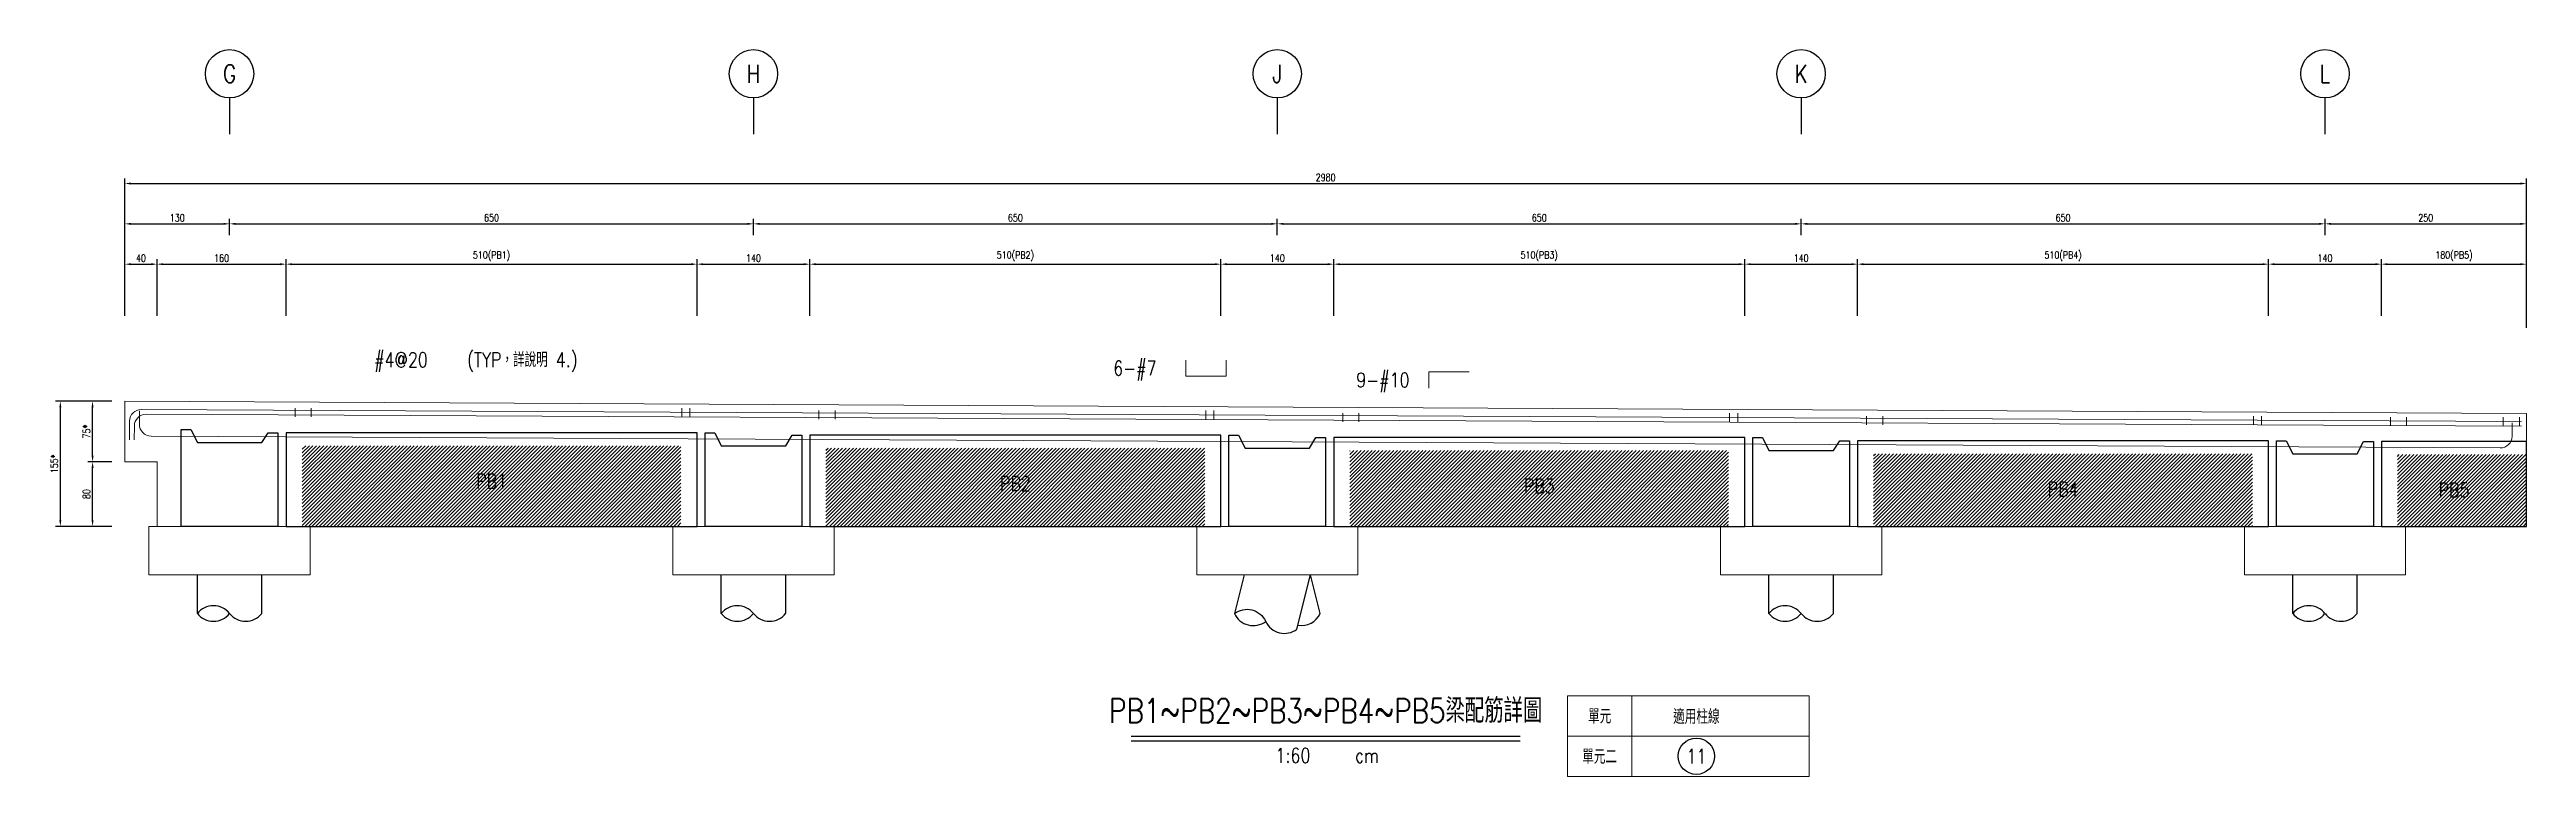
# Model space of a CAD drawing. Extents: x -4754 to 4976, y -23710 to 3942.
# Drawn here: x -359 to 2715, y -23710 to -22809 of the extents above; entities that cross this region are included whole.
import ezdxf
from ezdxf.enums import TextEntityAlignment as Align

# ---------------------------------------------------------------- set-up
doc = ezdxf.new("R2010")
doc.units = 0
doc.header["$LTSCALE"] = 3
doc.layers.get('0').update_dxf_attribs({"linetype": 'CONTINUOUS'})
doc.layers.add('HB_0', color=7, linetype='CONTINUOUS', transparency=0.5)
for name, color, linetype in [('HB_DIM', 1, 'CONTINUOUS'), ('HB_SYMBOLS', 7, 'CONTINUOUS'), ('HB_TXT_CTEXT', 2, 'CONTINUOUS'), ('鋼筋', 3, 'CONTINUOUS')]:
    doc.layers.add(name, color=color, linetype=linetype)
doc.styles.get("Standard").update_dxf_attribs({"font": 'ROMANS.shx', "width": 0.8, "bigfont": 'chineset.shx'})
doc.dimstyles.new('30', dxfattribs={"dimscale": 3, "dimtxt": 3, "dimasz": 2.5, "dimexe": 2, "dimexo": 2, "dimgap": 1, "dimtad": 1, "dimdsep": 46, "dimtxsty": 'Standard', "dimcen": 0, "dimclrd": 256, "dimclre": 256, "dimclrt": 2, "dimadec": 0, "dimazin": 0, "dimtfac": 1, "dimtix": 1, "dimtmove": 2, "dimatfit": 3, "dimfxl": 1, "dimtolj": 1, "dimtzin": 0, "dimarcsym": 0})

msp = doc.modelspace()

# ---------------------------------------------------------------- texts
at = {"layer": 'HB_TXT_CTEXT', "linetype": 'Continuous', "width": 0.8}
for s, p in [('#4@20    (TYP，詳說明 4.)', (43.843, -23193.337, -36.57)), (' 6-#7', (951.112, -23203.834, -37.62)), (' 9-#10', (1252.738, -23218.353, -37.12))]:
    msp.add_text(s, height=18, dxfattribs=at).set_placement(p, align=Align.MIDDLE_LEFT)
for s, p in [('PB1', (189.573, -23343.802)), ('PB2', (839.573, -23346.802)), ('PB3', (1489.573, -23349.802)), ('PB4', (2139.573, -23353.802)), ('PB5', (2624.573, -23354.802)), ('單元', (1564.573, -23634.802)), ('適用柱線', (1684.573, -23634.802)), ('單元二', (1564.573, -23684.802))]:
    msp.add_text(s, height=18, dxfattribs=at).set_placement(p, align=Align.MIDDLE)

# ---------------------------------------------------------------- blocks, each defined once
blk = doc.blocks.new('pile_vertical_with_pilecap')
at = {"linetype": 'Continuous'}
for p, q in [((-40, -48.1), (-40, 0)), ((-40, -48.1), (-40, 0)), ((40, -48.1), (40, 0)), ((40, -48.1), (40, 0))]:
    blk.add_line(p, q, dxfattribs=at)
for centre, start, end in [((-20, -64.1), 38.718, 141.282), ((-20, -64.1), 38.718, 141.282), ((-20, -32), 218.718, 321.282), ((-20, -32), 218.718, 321.282), ((20, -32), 218.718, 321.282), ((20, -32), 218.718, 321.282)]:
    blk.add_arc(centre, 25.6, start, end, dxfattribs=at)
blk = doc.blocks.new('racked_with_pilecap_Transverse')
at = {"linetype": 'Continuous'}
for points in [[(-41.2, 0), (-53.2, -48.1)], [(24.4, -67.5), (41.2, 0)]]:
    blk.add_lwpolyline(points, dxfattribs=at)
blk.add_lwpolyline([(53.2, -48.1), (41.2, 0)])
for points in [[(-53.2, -48.1, -0.48), (-14.4, -57.8, 0.48), (24.4, -67.5, 0.48)], [(-53.2, -48.1, 0.48), (-14.4, -57.8, 0.48)], [(25.6, -62.6, 0.340232), (53.2, -48.1)]]:
    blk.add_lwpolyline(points, format="xyb", dxfattribs=at)
blk = doc.blocks.new('line_guide')
at = {"color": 4, "linetype": 'Continuous'}
blk.add_line((0, 0), (0, -45), dxfattribs=at)
blk.add_circle((0, 30), 30, dxfattribs=at)
at = {"color": 4, "linetype": 'Continuous', "width": 0.8}
blk.add_attdef('A', text='', height=22.5, dxfattribs=at).set_placement((0, 30), align=Align.MIDDLE)
blk = doc.blocks.new('title_beam')
at = {"color": 3, "linetype": 'Continuous'}
blk.add_line((-241.2, 0), (241.2, 0), dxfattribs=at)
at = {"color": 1, "linetype": 'Continuous'}
blk.add_line((-241.2, -6), (241.2, -6), dxfattribs=at)
at = {"color": 3, "linetype": 'Continuous', "width": 0.8}
blk.add_attdef('TITLE', text='', height=30, dxfattribs=at).set_placement((0, 33), align=Align.MIDDLE)
at = {"linetype": 'Continuous', "width": 0.8}
blk.add_attdef('SCALE', text='', height=18, dxfattribs=at).set_placement((-40.6, -24), align=Align.MIDDLE)
blk.add_attdef('CM', (36.5, -33), '', height=18, dxfattribs=at)
blk = doc.blocks.new('line_tag')
at = {"layer": 'HB_SYMBOLS', "color": 4, "linetype": 'Continuous'}
blk.add_circle((0, 0), 22.5, dxfattribs=at)
at = {"color": 4, "linetype": 'Continuous', "width": 0.8}
blk.add_attdef('A', text='', height=18, dxfattribs=at).set_placement((0, 0), align=Align.MIDDLE)
blk = doc.blocks.new('*D1313')
at = {"layer": 'HB_DIM', "linetype": 'Continuous', "lineweight": -2}
for p, q in [((-265.4, -23138.8), (-265.4, -23068.8)), ((-257.9, -23074.8), (-232.9, -23074.8)), ((-225.4, -23138.8), (-225.4, -23068.8))]:
    blk.add_line(p, q, dxfattribs=at)
at = {"layer": 'HB_DIM'}
for points in [[(-257.9, -23073.6), (-257.9, -23076.1), (-265.4, -23074.8)], [(-232.9, -23076.1), (-232.9, -23073.6), (-225.4, -23074.8)]]:
    blk.add_solid(points, dxfattribs=at)
at = {"layer": 'HB_DIM', "color": 2, "linetype": 'Continuous', "insert": (-245.4, -23067.3), "char_height": 9, "attachment_point": 5, "rotation": 0}
blk.add_mtext('\\A1;40', dxfattribs=at)
blk = doc.blocks.new('*D1314')
at = {"layer": 'HB_DIM', "linetype": 'Continuous', "lineweight": -2}
for p, q in [((-225.4, -23138.8), (-225.4, -23068.8)), ((-217.9, -23074.8), (-72.9, -23074.8)), ((-65.4, -23138.8), (-65.4, -23068.8))]:
    blk.add_line(p, q, dxfattribs=at)
at = {"layer": 'HB_DIM'}
for points in [[(-217.9, -23073.6), (-217.9, -23076.1), (-225.4, -23074.8)], [(-72.9, -23076.1), (-72.9, -23073.6), (-65.4, -23074.8)]]:
    blk.add_solid(points, dxfattribs=at)
at = {"layer": 'HB_DIM', "color": 2, "linetype": 'Continuous', "insert": (-145.4, -23067.3), "char_height": 9, "attachment_point": 5, "rotation": 0}
blk.add_mtext('\\A1;160', dxfattribs=at)
blk = doc.blocks.new('*D1315')
at = {"layer": 'HB_DIM', "linetype": 'Continuous', "lineweight": -2}
for p, q in [((-65.4, -23138.8), (-65.4, -23068.8)), ((-57.9, -23074.8), (437.1, -23074.8)), ((444.6, -23138.8), (444.6, -23068.8))]:
    blk.add_line(p, q, dxfattribs=at)
at = {"layer": 'HB_DIM'}
for points in [[(-57.9, -23073.6), (-57.9, -23076.1), (-65.4, -23074.8)], [(437.1, -23076.1), (437.1, -23073.6), (444.6, -23074.8)]]:
    blk.add_solid(points, dxfattribs=at)
at = {"layer": 'HB_DIM', "color": 2, "linetype": 'Continuous', "insert": (189.6, -23064.9), "char_height": 9, "attachment_point": 5, "rotation": 0}
blk.add_mtext('\\A1;510(PB1)', dxfattribs=at)
blk = doc.blocks.new('*D1316')
at = {"layer": 'HB_DIM', "linetype": 'Continuous', "lineweight": -2}
for p, q in [((444.6, -23138.8), (444.6, -23068.8)), ((452.1, -23074.8), (577.1, -23074.8)), ((584.6, -23138.8), (584.6, -23068.8))]:
    blk.add_line(p, q, dxfattribs=at)
at = {"layer": 'HB_DIM'}
for points in [[(452.1, -23073.6), (452.1, -23076.1), (444.6, -23074.8)], [(577.1, -23076.1), (577.1, -23073.6), (584.6, -23074.8)]]:
    blk.add_solid(points, dxfattribs=at)
at = {"layer": 'HB_DIM', "color": 2, "linetype": 'Continuous', "insert": (514.6, -23067.3), "char_height": 9, "attachment_point": 5, "rotation": 0}
blk.add_mtext('\\A1;140', dxfattribs=at)
blk = doc.blocks.new('*D1317')
at = {"layer": 'HB_DIM', "linetype": 'Continuous', "lineweight": -2}
for p, q in [((584.6, -23138.8), (584.6, -23068.8)), ((592.1, -23074.8), (1087.1, -23074.8)), ((1094.6, -23138.8), (1094.6, -23068.8))]:
    blk.add_line(p, q, dxfattribs=at)
at = {"layer": 'HB_DIM'}
for points in [[(592.1, -23073.6), (592.1, -23076.1), (584.6, -23074.8)], [(1087.1, -23076.1), (1087.1, -23073.6), (1094.6, -23074.8)]]:
    blk.add_solid(points, dxfattribs=at)
at = {"layer": 'HB_DIM', "color": 2, "linetype": 'Continuous', "insert": (839.6, -23064.9), "char_height": 9, "attachment_point": 5, "rotation": 0}
blk.add_mtext('\\A1;510(PB2)', dxfattribs=at)
blk = doc.blocks.new('*D1318')
at = {"layer": 'HB_DIM', "linetype": 'Continuous', "lineweight": -2}
for p, q in [((1094.6, -23138.8), (1094.6, -23068.8)), ((1102.1, -23074.8), (1227.1, -23074.8)), ((1234.6, -23138.8), (1234.6, -23068.8))]:
    blk.add_line(p, q, dxfattribs=at)
at = {"layer": 'HB_DIM'}
for points in [[(1102.1, -23073.6), (1102.1, -23076.1), (1094.6, -23074.8)], [(1227.1, -23076.1), (1227.1, -23073.6), (1234.6, -23074.8)]]:
    blk.add_solid(points, dxfattribs=at)
at = {"layer": 'HB_DIM', "color": 2, "linetype": 'Continuous', "insert": (1164.6, -23067.3), "char_height": 9, "attachment_point": 5, "rotation": 0}
blk.add_mtext('\\A1;140', dxfattribs=at)
blk = doc.blocks.new('*D1319')
at = {"layer": 'HB_DIM', "linetype": 'Continuous', "lineweight": -2}
for p, q in [((1234.6, -23138.8), (1234.6, -23068.8)), ((1242.1, -23074.8), (1737.1, -23074.8)), ((1744.6, -23138.8), (1744.6, -23068.8))]:
    blk.add_line(p, q, dxfattribs=at)
at = {"layer": 'HB_DIM'}
for points in [[(1242.1, -23073.6), (1242.1, -23076.1), (1234.6, -23074.8)], [(1737.1, -23076.1), (1737.1, -23073.6), (1744.6, -23074.8)]]:
    blk.add_solid(points, dxfattribs=at)
at = {"layer": 'HB_DIM', "color": 2, "linetype": 'Continuous', "insert": (1489.6, -23064.9), "char_height": 9, "attachment_point": 5, "rotation": 0}
blk.add_mtext('\\A1;510(PB3)', dxfattribs=at)
blk = doc.blocks.new('*D1320')
at = {"layer": 'HB_DIM', "linetype": 'Continuous', "lineweight": -2}
for p, q in [((1744.6, -23138.8), (1744.6, -23068.8)), ((1752.1, -23074.8), (1877.1, -23074.8)), ((1884.6, -23138.8), (1884.6, -23068.8))]:
    blk.add_line(p, q, dxfattribs=at)
at = {"layer": 'HB_DIM'}
for points in [[(1752.1, -23073.6), (1752.1, -23076.1), (1744.6, -23074.8)], [(1877.1, -23076.1), (1877.1, -23073.6), (1884.6, -23074.8)]]:
    blk.add_solid(points, dxfattribs=at)
at = {"layer": 'HB_DIM', "color": 2, "linetype": 'Continuous', "insert": (1814.6, -23067.3), "char_height": 9, "attachment_point": 5, "rotation": 0}
blk.add_mtext('\\A1;140', dxfattribs=at)
blk = doc.blocks.new('*D1321')
at = {"layer": 'HB_DIM', "linetype": 'Continuous', "lineweight": -2}
for p, q in [((1884.6, -23138.8), (1884.6, -23068.8)), ((1892.1, -23074.8), (2387.1, -23074.8)), ((2394.6, -23138.8), (2394.6, -23068.8))]:
    blk.add_line(p, q, dxfattribs=at)
at = {"layer": 'HB_DIM'}
for points in [[(1892.1, -23073.6), (1892.1, -23076.1), (1884.6, -23074.8)], [(2387.1, -23076.1), (2387.1, -23073.6), (2394.6, -23074.8)]]:
    blk.add_solid(points, dxfattribs=at)
at = {"layer": 'HB_DIM', "color": 2, "linetype": 'Continuous', "insert": (2139.6, -23064.9), "char_height": 9, "attachment_point": 5, "rotation": 0}
blk.add_mtext('\\A1;510(PB4)', dxfattribs=at)
blk = doc.blocks.new('*D1322')
at = {"layer": 'HB_DIM', "linetype": 'Continuous', "lineweight": -2}
for p, q in [((2394.6, -23138.8), (2394.6, -23068.8)), ((2402.1, -23074.8), (2527.1, -23074.8)), ((2534.6, -23138.8), (2534.6, -23068.8))]:
    blk.add_line(p, q, dxfattribs=at)
at = {"layer": 'HB_DIM'}
for points in [[(2402.1, -23073.6), (2402.1, -23076.1), (2394.6, -23074.8)], [(2527.1, -23076.1), (2527.1, -23073.6), (2534.6, -23074.8)]]:
    blk.add_solid(points, dxfattribs=at)
at = {"layer": 'HB_DIM', "color": 2, "linetype": 'Continuous', "insert": (2464.6, -23067.3), "char_height": 9, "attachment_point": 5, "rotation": 0}
blk.add_mtext('\\A1;140', dxfattribs=at)
blk = doc.blocks.new('*D1323')
at = {"layer": 'HB_DIM', "linetype": 'Continuous', "lineweight": -2}
for p, q in [((2534.6, -23138.8), (2534.6, -23068.8)), ((2542.1, -23074.8), (2707.1, -23074.8)), ((2714.6, -23138.8), (2714.6, -23068.8))]:
    blk.add_line(p, q, dxfattribs=at)
at = {"layer": 'HB_DIM'}
for points in [[(2542.1, -23073.6), (2542.1, -23076.1), (2534.6, -23074.8)], [(2707.1, -23076.1), (2707.1, -23073.6), (2714.6, -23074.8)]]:
    blk.add_solid(points, dxfattribs=at)
at = {"layer": 'HB_DIM', "color": 2, "linetype": 'Continuous', "insert": (2624.6, -23064.9), "char_height": 9, "attachment_point": 5, "rotation": 0}
blk.add_mtext('\\A1;180(PB5)', dxfattribs=at)
blk = doc.blocks.new('*D1324')
at = {"layer": 'HB_DIM', "linetype": 'Continuous', "lineweight": -2}
for p, q in [((-281.4, -23319.8), (-311.4, -23319.8)), ((-305.4, -23392.3), (-305.4, -23327.3)), ((-281.4, -23399.8), (-311.4, -23399.8))]:
    blk.add_line(p, q, dxfattribs=at)
at = {"layer": 'HB_DIM'}
for points in [[(-304.2, -23327.3), (-306.7, -23327.3), (-305.4, -23319.8)], [(-306.7, -23392.3), (-304.2, -23392.3), (-305.4, -23399.8)]]:
    blk.add_solid(points, dxfattribs=at)
at = {"layer": 'HB_DIM', "color": 2, "linetype": 'Continuous', "insert": (-312.9, -23359.8), "char_height": 9, "attachment_point": 5, "rotation": 90}
blk.add_mtext('\\A1;80', dxfattribs=at)
blk = doc.blocks.new('*D1325')
at = {"layer": 'HB_DIM', "linetype": 'Continuous', "lineweight": -2}
for p, q in [((-281.4, -23244.8), (-311.4, -23244.8)), ((-305.4, -23312.3), (-305.4, -23252.3)), ((-281.4, -23319.8), (-311.4, -23319.8))]:
    blk.add_line(p, q, dxfattribs=at)
at = {"layer": 'HB_DIM'}
for points in [[(-304.2, -23252.3), (-306.7, -23252.3), (-305.4, -23244.8)], [(-306.7, -23312.3), (-304.2, -23312.3), (-305.4, -23319.8)]]:
    blk.add_solid(points, dxfattribs=at)
at = {"layer": 'HB_DIM', "color": 2, "linetype": 'Continuous', "insert": (-312.9, -23282.3), "char_height": 9, "attachment_point": 5, "rotation": 90}
blk.add_mtext('\\A1;75*', dxfattribs=at)
blk = doc.blocks.new('*D1326')
at = {"layer": 'HB_DIM', "linetype": 'Continuous', "lineweight": -2}
for p, q in [((-265.4, -23138.8), (-265.4, -22968.8)), ((-257.9, -22974.8), (2707.1, -22974.8)), ((2714.6, -23153.8), (2714.6, -22968.8))]:
    blk.add_line(p, q, dxfattribs=at)
at = {"layer": 'HB_DIM'}
for points in [[(-257.9, -22973.6), (-257.9, -22976.1), (-265.4, -22974.8)], [(2707.1, -22976.1), (2707.1, -22973.6), (2714.6, -22974.8)]]:
    blk.add_solid(points, dxfattribs=at)
at = {"layer": 'HB_DIM', "color": 2, "linetype": 'Continuous', "insert": (1224.6, -22967.3), "char_height": 9, "attachment_point": 5, "rotation": 0}
blk.add_mtext('\\A1;2980', dxfattribs=at)
blk = doc.blocks.new('*D1327')
at = {"layer": 'HB_DIM', "linetype": 'Continuous', "lineweight": -2}
for p, q in [((-265.4, -23138.8), (-265.4, -23018.8)), ((-135.4, -23038.8), (-135.4, -23018.8)), ((-257.9, -23024.8), (-142.9, -23024.8))]:
    blk.add_line(p, q, dxfattribs=at)
at = {"layer": 'HB_DIM'}
for points in [[(-257.9, -23023.6), (-257.9, -23026.1), (-265.4, -23024.8)], [(-142.9, -23026.1), (-142.9, -23023.6), (-135.4, -23024.8)]]:
    blk.add_solid(points, dxfattribs=at)
at = {"layer": 'HB_DIM', "color": 2, "linetype": 'Continuous', "insert": (-200.4, -23017.3), "char_height": 9, "attachment_point": 5, "rotation": 0}
blk.add_mtext('\\A1;130', dxfattribs=at)
blk = doc.blocks.new('*D1328')
at = {"layer": 'HB_DIM', "linetype": 'Continuous', "lineweight": -2}
for p, q in [((-135.4, -23038.8), (-135.4, -23018.8)), ((514.6, -23038.8), (514.6, -23018.8)), ((-127.9, -23024.8), (507.1, -23024.8))]:
    blk.add_line(p, q, dxfattribs=at)
at = {"layer": 'HB_DIM'}
for points in [[(-127.9, -23023.6), (-127.9, -23026.1), (-135.4, -23024.8)], [(507.1, -23026.1), (507.1, -23023.6), (514.6, -23024.8)]]:
    blk.add_solid(points, dxfattribs=at)
at = {"layer": 'HB_DIM', "color": 2, "linetype": 'Continuous', "insert": (189.6, -23017.3), "char_height": 9, "attachment_point": 5, "rotation": 0}
blk.add_mtext('\\A1;650', dxfattribs=at)
blk = doc.blocks.new('*D1329')
at = {"layer": 'HB_DIM', "linetype": 'Continuous', "lineweight": -2}
for p, q in [((514.6, -23038.8), (514.6, -23018.8)), ((1164.6, -23038.8), (1164.6, -23018.8)), ((522.1, -23024.8), (1157.1, -23024.8))]:
    blk.add_line(p, q, dxfattribs=at)
at = {"layer": 'HB_DIM'}
for points in [[(522.1, -23023.6), (522.1, -23026.1), (514.6, -23024.8)], [(1157.1, -23026.1), (1157.1, -23023.6), (1164.6, -23024.8)]]:
    blk.add_solid(points, dxfattribs=at)
at = {"layer": 'HB_DIM', "color": 2, "linetype": 'Continuous', "insert": (839.6, -23017.3), "char_height": 9, "attachment_point": 5, "rotation": 0}
blk.add_mtext('\\A1;650', dxfattribs=at)
blk = doc.blocks.new('*D1330')
at = {"layer": 'HB_DIM', "linetype": 'Continuous', "lineweight": -2}
for p, q in [((1164.6, -23038.8), (1164.6, -23018.8)), ((1814.6, -23038.8), (1814.6, -23018.8)), ((1172.1, -23024.8), (1807.1, -23024.8))]:
    blk.add_line(p, q, dxfattribs=at)
at = {"layer": 'HB_DIM'}
for points in [[(1172.1, -23023.6), (1172.1, -23026.1), (1164.6, -23024.8)], [(1807.1, -23026.1), (1807.1, -23023.6), (1814.6, -23024.8)]]:
    blk.add_solid(points, dxfattribs=at)
at = {"layer": 'HB_DIM', "color": 2, "linetype": 'Continuous', "insert": (1489.6, -23017.3), "char_height": 9, "attachment_point": 5, "rotation": 0}
blk.add_mtext('\\A1;650', dxfattribs=at)
blk = doc.blocks.new('*D1331')
at = {"layer": 'HB_DIM', "linetype": 'Continuous', "lineweight": -2}
for p, q in [((1814.6, -23038.8), (1814.6, -23018.8)), ((2464.6, -23038.8), (2464.6, -23018.8)), ((1822.1, -23024.8), (2457.1, -23024.8))]:
    blk.add_line(p, q, dxfattribs=at)
at = {"layer": 'HB_DIM'}
for points in [[(1822.1, -23023.6), (1822.1, -23026.1), (1814.6, -23024.8)], [(2457.1, -23026.1), (2457.1, -23023.6), (2464.6, -23024.8)]]:
    blk.add_solid(points, dxfattribs=at)
at = {"layer": 'HB_DIM', "color": 2, "linetype": 'Continuous', "insert": (2139.6, -23017.3), "char_height": 9, "attachment_point": 5, "rotation": 0}
blk.add_mtext('\\A1;650', dxfattribs=at)
blk = doc.blocks.new('*D1332')
at = {"layer": 'HB_DIM', "linetype": 'Continuous', "lineweight": -2}
for p, q in [((2464.6, -23038.8), (2464.6, -23018.8)), ((2714.6, -23138.8), (2714.6, -23018.8)), ((2472.1, -23024.8), (2707.1, -23024.8))]:
    blk.add_line(p, q, dxfattribs=at)
at = {"layer": 'HB_DIM'}
for points in [[(2472.1, -23023.6), (2472.1, -23026.1), (2464.6, -23024.8)], [(2707.1, -23026.1), (2707.1, -23023.6), (2714.6, -23024.8)]]:
    blk.add_solid(points, dxfattribs=at)
at = {"layer": 'HB_DIM', "color": 2, "linetype": 'Continuous', "insert": (2589.6, -23017.3), "char_height": 9, "attachment_point": 5, "rotation": 0}
blk.add_mtext('\\A1;250', dxfattribs=at)
blk = doc.blocks.new('*D1333')
at = {"layer": 'HB_DIM', "linetype": 'Continuous', "lineweight": -2}
for p, q in [((-281.4, -23244.8), (-351.4, -23244.8)), ((-345.4, -23392.3), (-345.4, -23252.3)), ((-281.4, -23399.8), (-351.4, -23399.8))]:
    blk.add_line(p, q, dxfattribs=at)
at = {"layer": 'HB_DIM'}
for points in [[(-344.2, -23252.3), (-346.7, -23252.3), (-345.4, -23244.8)], [(-346.7, -23392.3), (-344.2, -23392.3), (-345.4, -23399.8)]]:
    blk.add_solid(points, dxfattribs=at)
at = {"layer": 'HB_DIM', "color": 2, "linetype": 'Continuous', "insert": (-352.9, -23322.3), "char_height": 9, "attachment_point": 5, "rotation": 90}
blk.add_mtext('\\A1;155*', dxfattribs=at)

# ---------------------------------------------------------------- dimensions: what is measured, and where the dimension line sits
at = {"layer": 'HB_DIM', "linetype": 'Continuous'}
for base, p1, p2, angle, override, picture, middle in [((2714.573, -22974.802), (-265.427, -23144.802), (2714.573, -23159.802), 0, {"dimdec": 0, "dimpost": '<>'}, '*D1326', (1224.573, -22967.302)), ((-135.427, -23024.802), (-265.427, -23144.802), (-135.427, -23044.802, -4119), 0, {"dimdec": 0, "dimpost": '<>'}, '*D1327', (-200.427, -23017.302)), ((514.573, -23024.802), (-135.427, -23044.802, -4119), (514.573, -23044.802, -3469), 0, {"dimdec": 0, "dimpost": '<>'}, '*D1328', (189.573, -23017.302)), ((1164.573, -23024.802), (514.573, -23044.802, -3469), (1164.573, -23044.802, -2819), 0, {"dimdec": 0, "dimpost": '<>'}, '*D1329', (839.573, -23017.302)), ((1814.573, -23024.802), (1164.573, -23044.802, -2819), (1814.573, -23044.802, -2169), 0, {"dimdec": 0, "dimpost": '<>'}, '*D1330', (1489.573, -23017.302)), ((2464.573, -23024.802), (1814.573, -23044.802, -2169), (2464.573, -23044.802, -1519), 0, {"dimdec": 0, "dimpost": '<>'}, '*D1331', (2139.573, -23017.302)), ((2714.573, -23024.802), (2464.573, -23044.802, -1519), (2714.573, -23144.802), 0, {"dimdec": 0, "dimpost": '<>'}, '*D1332', (2589.573, -23017.302)), ((-225.427, -23074.802), (-265.427, -23144.802), (-225.427, -23144.802, 40), 0, {"dimdec": 0, "dimpost": '<>'}, '*D1313', (-245.427, -23067.302)), ((-65.427, -23074.802), (-225.427, -23144.802, 40), (-65.427, -23144.802), 0, {"dimdec": 0, "dimpost": '<>'}, '*D1314', (-145.427, -23067.302)), ((584.573, -23074.802), (444.573, -23144.802), (584.573, -23144.802), 0, {"dimdec": 0, "dimpost": '<>'}, '*D1316', (514.573, -23067.302)), ((1234.573, -23074.802), (1094.573, -23144.802), (1234.573, -23144.802), 0, {"dimdec": 0, "dimpost": '<>'}, '*D1318', (1164.573, -23067.302)), ((1884.573, -23074.802), (1744.573, -23144.802), (1884.573, -23144.802), 0, {"dimdec": 0, "dimpost": '<>'}, '*D1320', (1814.573, -23067.302)), ((2534.573, -23074.802), (2394.573, -23144.802), (2534.573, -23144.802), 0, {"dimdec": 0, "dimpost": '<>'}, '*D1322', (2464.573, -23067.302)), ((-305.427, -23319.802), (-275.427, -23399.802), (-275.427, -23319.802), 90, {"dimtad": 4, "dimdec": 0, "dimpost": '<>'}, '*D1324', (-312.927, -23359.802))]:
    dim = msp.add_linear_dim(base=base, p1=p1, p2=p2, angle=angle, dimstyle='30', override=override, dxfattribs=at)
    dim.commit()
    dim.dimension.update_dxf_attribs({"geometry": picture, "text_midpoint": middle})
for base, p1, p2, angle, text, override, picture, middle in [((444.573, -23074.802), (-65.427, -23144.802), (444.573, -23144.802), 0, '<>(PB1)', {"dimdec": 0, "dimpost": '<>'}, '*D1315', (189.573, -23064.944)), ((1094.573, -23074.802), (584.573, -23144.802), (1094.573, -23144.802), 0, '<>(PB2)', {"dimdec": 0, "dimpost": '<>'}, '*D1317', (839.573, -23064.944)), ((1744.573, -23074.802), (1234.573, -23144.802), (1744.573, -23144.802), 0, '<>(PB3)', {"dimdec": 0, "dimpost": '<>'}, '*D1319', (1489.573, -23064.944)), ((2394.573, -23074.802), (1884.573, -23144.802), (2394.573, -23144.802), 0, '<>(PB4)', {"dimdec": 0, "dimpost": '<>'}, '*D1321', (2139.573, -23064.944)), ((2714.573, -23074.802), (2534.573, -23144.802), (2714.573, -23144.802), 0, '<>(PB5)', {"dimdec": 0, "dimpost": '<>'}, '*D1323', (2624.573, -23064.944)), ((-345.427, -23244.802), (-275.427, -23399.802), (-275.427, -23244.802), 90, '<>*', {"dimtad": 4, "dimdec": 0, "dimpost": '<>'}, '*D1333', (-352.927, -23322.302)), ((-305.427, -23244.802), (-275.427, -23319.802), (-275.427, -23244.802), 90, '<>*', {"dimtad": 4, "dimdec": 0, "dimpost": '<>'}, '*D1325', (-312.927, -23282.302))]:
    dim = msp.add_linear_dim(base=base, p1=p1, p2=p2, angle=angle, text=text, dimstyle='30', override=override, dxfattribs=at)
    dim.commit()
    dim.dimension.update_dxf_attribs({"geometry": picture, "text_midpoint": middle})

# ---------------------------------------------------------------- hatches: boundary and pattern name
at = {"layer": 'HB_0', "linetype": 'Continuous'}
h = msp.add_hatch(dxfattribs=at)
h.set_pattern_fill('ANSI31', color=256, style=0)
h.paths.add_polyline_path([(-45.427, -23299.802), (424.573, -23299.802), (424.573, -23399.802), (-45.427, -23399.802)], flags=17)
h = msp.add_hatch(dxfattribs=at)
h.set_pattern_fill('ANSI31', color=256, style=0)
h.paths.add_polyline_path([(604.573, -23302.802), (1074.573, -23302.802), (1074.573, -23399.802), (604.573, -23399.802)], flags=17)
h = msp.add_hatch(dxfattribs=at)
h.set_pattern_fill('ANSI31', color=256, style=0)
h.paths.add_polyline_path([(1254.573, -23305.802), (1724.573, -23305.802), (1724.573, -23399.802), (1254.573, -23399.802)], flags=17)
h = msp.add_hatch(dxfattribs=at)
h.set_pattern_fill('ANSI31', color=256, style=0)
h.paths.add_polyline_path([(1904.573, -23309.802), (2374.573, -23309.802), (2374.573, -23399.802), (1904.573, -23399.802)], flags=17)
h = msp.add_hatch(dxfattribs=at)
h.set_pattern_fill('ANSI31', color=256, style=0)
h.paths.add_polyline_path([(2554.573, -23310.802), (2714.573, -23310.802), (2714.573, -23399.802), (2554.573, -23399.802)], flags=17)

# ---------------------------------------------------------------- linework, layer by layer
at = {"layer": 'HB_0', "lineweight": 5}
msp.add_lwpolyline([(-225.427, -23399.802), (-225.427, -23319.802), (-265.427, -23319.802), (-265.427, -23244.802), (2714.573, -23259.802), (2714.573, -23399.802), (-225.427, -23399.802)], dxfattribs=at)
at = {"layer": 'HB_0', "color": 1, "linetype": 'Continuous'}
for points in [[(-195.427, -23399.802), (-195.427, -23279.802), (-183.427, -23279.802), (-175.427, -23295.802), (-95.427, -23295.802), (-87.427, -23283.802), (-75.427, -23283.802), (-75.427, -23399.802), (-195.427, -23399.802)], [(-65.427, -23399.802), (-45.427, -23399.802), (424.573, -23399.802), (444.573, -23399.802), (444.573, -23283.802), (424.573, -23283.802), (-45.427, -23283.802), (-65.427, -23283.802), (-65.427, -23399.802)], [(454.573, -23399.802), (454.573, -23283.802), (466.573, -23283.802), (474.573, -23299.802), (554.573, -23299.802), (562.573, -23286.802), (574.573, -23286.802), (574.573, -23399.802), (454.573, -23399.802)], [(584.573, -23399.802), (604.573, -23399.802), (1074.573, -23399.802), (1094.573, -23399.802), (1094.573, -23286.802), (1074.573, -23286.802), (604.573, -23286.802), (584.573, -23286.802), (584.573, -23399.802)], [(1104.573, -23399.802), (1104.573, -23286.802), (1116.573, -23286.802), (1124.573, -23302.802), (1204.573, -23302.802), (1212.573, -23289.802), (1224.573, -23289.802), (1224.573, -23399.802), (1104.573, -23399.802)], [(1234.573, -23399.802), (1254.573, -23399.802), (1724.573, -23399.802), (1744.573, -23399.802), (1744.573, -23289.802), (1724.573, -23289.802), (1254.573, -23289.802), (1234.573, -23289.802), (1234.573, -23399.802)], [(1754.573, -23399.802), (1754.573, -23289.802), (1766.573, -23289.802), (1774.573, -23305.802), (1854.573, -23305.802), (1862.573, -23293.802), (1874.573, -23293.802), (1874.573, -23399.802), (1754.573, -23399.802)], [(1884.573, -23399.802), (1904.573, -23399.802), (2374.573, -23399.802), (2394.573, -23399.802), (2394.573, -23293.802), (2374.573, -23293.802), (1904.573, -23293.802), (1884.573, -23293.802), (1884.573, -23399.802)], [(2404.573, -23399.802), (2404.573, -23293.802), (2416.573, -23293.802), (2424.573, -23309.802), (2504.573, -23309.802), (2512.573, -23294.802), (2524.573, -23294.802), (2524.573, -23399.802), (2404.573, -23399.802)], [(2534.573, -23399.802), (2554.573, -23399.802), (2714.573, -23399.802), (2714.573, -23294.802), (2554.573, -23294.802), (2534.573, -23294.802), (2534.573, -23399.802)]]:
    msp.add_lwpolyline(points, dxfattribs=at)
at = {"layer": 'HB_0', "lineweight": 5}
for points in [[(-235.427, -23459.802, -222.5), (-35.427, -23459.802, -222.5), (-35.427, -23399.802, -222.5), (-235.427, -23399.802, -222.5), (-235.427, -23459.802, -222.5)], [(414.573, -23459.802, -250), (614.573, -23459.802, -250), (614.573, -23399.802, -250), (414.573, -23399.802, -250), (414.573, -23459.802, -250)], [(1064.573, -23459.802, -250), (1264.573, -23459.802, -250), (1264.573, -23399.802, -250), (1064.573, -23399.802, -250), (1064.573, -23459.802, -250)], [(1714.573, -23459.802, -250), (1914.573, -23459.802, -250), (1914.573, -23399.802, -250), (1714.573, -23399.802, -250), (1714.573, -23459.802, -250)], [(2364.573, -23459.802, -250), (2564.573, -23459.802, -250), (2564.573, -23399.802, -250), (2364.573, -23399.802, -250), (2364.573, -23459.802, -250)]]:
    msp.add_polyline3d(points, dxfattribs=at)
at = {"layer": 'HB_DIM', "color": 1, "linetype": 'Continuous'}
for points in [[(-34.157, -23253.337, 0, 5, 0), (-24.157, -23243.337, 0, 0, 0), (25.843, -23193.337, 0, 0, 0), (43.843, -23193.337, 0, 0, 0)], [(933.112, -23293.834, 0, 5, 0), (933.112, -23278.834, 0, 0, 0), (933.112, -23203.834, 0, 0, 0), (951.112, -23203.834, 0, 0, 0)], [(1219.738, -23268.353, 0, 5, 0), (1224.048, -23253.986, 0, 0, 0), (1234.738, -23218.353, 0, 0, 0), (1252.738, -23218.353, 0, 0, 0)], [(1219.738, -23262.338, 0, 5, 0), (1224.579, -23248.141, 0, 0, 0), (1234.738, -23218.353, 0, 0, 0), (1252.738, -23218.353, 0, 0, 0)]]:
    msp.add_lwpolyline(points, format="xyseb", dxfattribs=at)
at = {"layer": 'HB_TXT_CTEXT', "color": 4, "lineweight": 5, "true_color": 0x00ffff}
for p, q in [((1604.573, -23609.802), (1604.573, -23709.802)), ((1524.573, -23659.802), (1824.573, -23659.802))]:
    msp.add_line(p, q, dxfattribs=at)
msp.add_lwpolyline([(1524.573, -23609.802), (1524.573, -23709.802), (1824.573, -23709.802), (1824.573, -23609.802), (1524.573, -23609.802)], dxfattribs=at)
at = {"layer": 'HB_TXT_CTEXT', "lineweight": 5}
for points in [[(1051.112, -23193.834, -37.62), (1051.112, -23213.834, -37.62), (1101.112, -23213.834, -37.62), (1101.112, -23193.834, -37.62)], [(1352.738, -23228.353, -37.12), (1352.738, -23208.353, -37.12), (1402.738, -23208.353, -37.12)]]:
    msp.add_polyline3d(points, dxfattribs=at)
at = {"layer": '鋼筋', "lineweight": 5}
for p, q in [((-247.23, -23256.783, -37.62), (-247.314, -23273.402, -37.62)), ((-247.23, -23256.783, -22.572), (-247.314, -23273.402, -22.572)), ((-247.23, -23256.783, -7.524), (-247.314, -23273.402, -7.524)), ((-247.23, -23256.783, 7.524), (-247.314, -23273.402, 7.524)), ((-247.23, -23256.783, 22.572), (-247.314, -23273.402, 22.572)), ((-247.23, -23256.783, 37.62), (-247.314, -23273.402, 37.62)), ((-244.987, -23254.905, -37.12), (2708.523, -23269.771, -37.12)), ((-244.987, -23254.905, -24.747), (2708.523, -23269.771, -24.747)), ((-244.987, -23254.905, -12.373), (2708.523, -23269.771, -12.373)), ((-244.987, -23254.905), (2708.523, -23269.771)), ((-244.987, -23254.905, 12.373), (2708.523, -23269.771, 12.373)), ((-244.987, -23254.905, 24.747), (2708.523, -23269.771, 24.747)), ((-244.987, -23254.905, 37.12), (2708.523, -23269.771, 37.12)), ((-239.017, -23260.935, -37.12), (2708.493, -23275.771, -37.12)), ((-239.017, -23260.935, 37.12), (2708.493, -23275.771, 37.12)), ((-54.157, -23253.337, -36.57), (-54.157, -23253.337, 36.57)), ((-54.157, -23256.512, 39.745), (-54.157, -23264.132, 39.745)), ((-54.157, -23264.145, -33.427), (-54.157, -23258.757, -38.815)), ((-34.157, -23253.337, -36.57), (-34.157, -23253.337, 36.57)), ((-34.157, -23256.512, 39.745), (-34.157, -23264.132, 39.745)), ((-34.157, -23264.145, -33.427), (-34.157, -23258.757, -38.815)), ((425.843, -23253.337, -36.57), (425.843, -23253.337, 36.57)), ((425.843, -23256.512, 39.745), (425.843, -23264.132, 39.745)), ((425.843, -23264.145, -33.427), (425.843, -23258.757, -38.815)), ((435.843, -23253.337, -36.57), (435.843, -23253.337, 36.57)), ((435.843, -23256.512, 39.745), (435.843, -23264.132, 39.745)), ((435.843, -23264.145, -33.427), (435.843, -23258.757, -38.815)), ((595.843, -23256.337, -36.23), (595.843, -23256.337, 36.23)), ((595.843, -23259.512, 39.405), (595.843, -23267.132, 39.405)), ((595.843, -23267.145, -33.087), (595.843, -23261.757, -38.475)), ((615.843, -23256.337, -36.23), (615.843, -23256.337, 36.23)), ((615.843, -23259.512, 39.405), (615.843, -23267.132, 39.405)), ((615.843, -23267.145, -33.087), (615.843, -23261.757, -38.475)), ((1075.843, -23256.337, -36.23), (1075.843, -23256.337, 36.23)), ((1075.843, -23259.512, 39.405), (1075.843, -23267.132, 39.405)), ((1075.843, -23267.145, -33.087), (1075.843, -23261.757, -38.475)), ((1085.843, -23256.337, -36.23), (1085.843, -23256.337, 36.23)), ((1085.843, -23259.512, 39.405), (1085.843, -23267.132, 39.405)), ((1085.843, -23267.145, -33.087), (1085.843, -23261.757, -38.475)), ((1245.843, -23259.337, -36.23), (1245.843, -23259.337, 36.23)), ((1245.843, -23262.512, 39.405), (1245.843, -23270.132, 39.405)), ((1245.843, -23270.145, -33.087), (1245.843, -23264.757, -38.475)), ((1265.843, -23259.337, -36.23), (1265.843, -23259.337, 36.23)), ((1265.843, -23262.512, 39.405), (1265.843, -23270.132, 39.405)), ((1265.843, -23270.145, -33.087), (1265.843, -23264.757, -38.475)), ((1725.843, -23259.337, -36.23), (1725.843, -23259.337, 36.23)), ((1725.843, -23262.512, 39.405), (1725.843, -23270.132, 39.405)), ((1725.843, -23270.145, -33.087), (1725.843, -23264.757, -38.475)), ((1735.843, -23259.337, -36.23), (1735.843, -23259.337, 36.23)), ((1735.843, -23262.512, 39.405), (1735.843, -23270.132, 39.405)), ((1735.843, -23270.145, -33.087), (1735.843, -23264.757, -38.475)), ((1895.843, -23263.337, -36.57), (1895.843, -23263.337, 36.57)), ((1915.843, -23263.337, -36.57), (1915.843, -23263.337, 36.57)), ((2375.843, -23263.337, -36.57), (2375.843, -23263.337, 36.57)), ((2385.843, -23263.337, -36.57), (2385.843, -23263.337, 36.57)), ((2545.843, -23264.337, -36.23), (2545.843, -23264.337, 36.23)), ((2565.843, -23264.337, -36.23), (2565.843, -23264.337, 36.23)), ((2685.843, -23264.337, -36.23), (2685.843, -23264.337, 36.23)), ((2705.843, -23264.337, -36.23), (2705.843, -23264.337, 36.23)), ((-259.666, -23292.441, -37.12), (-259.55, -23269.321, -37.12)), ((-259.666, -23292.441, -24.747), (-259.55, -23269.321, -24.747)), ((-259.666, -23292.441, -12.373), (-259.55, -23269.321, -12.373)), ((-259.666, -23292.441), (-259.55, -23269.321)), ((-259.666, -23292.441, 12.373), (-259.55, -23269.321, 12.373)), ((-259.666, -23292.441, 24.747), (-259.55, -23269.321, 24.747)), ((-259.666, -23292.441, 37.12), (-259.55, -23269.321, 37.12)), ((-253.666, -23292.471, -37.12), (-253.58, -23275.352, -37.12)), ((-253.666, -23292.471, 37.12), (-253.58, -23275.352, 37.12)), ((-232.897, -23287.965, -37.62), (2682.124, -23302.638, -37.62)), ((-232.897, -23287.965, -22.572), (2682.124, -23302.638, -22.572)), ((-232.897, -23287.965, -7.524), (2682.124, -23302.638, -7.524)), ((-232.897, -23287.965, 7.524), (2682.124, -23302.638, 7.524)), ((-232.897, -23287.965, 22.572), (2682.124, -23302.638, 22.572)), ((-232.897, -23287.965, 37.62), (2682.124, -23302.638, 37.62)), ((1895.843, -23266.512, 39.745), (1895.843, -23274.132, 39.745)), ((1895.843, -23274.145, -33.427), (1895.843, -23268.757, -38.815)), ((1915.843, -23266.512, 39.745), (1915.843, -23274.132, 39.745)), ((1915.843, -23274.145, -33.427), (1915.843, -23268.757, -38.815)), ((2375.843, -23266.512, 39.745), (2375.843, -23274.132, 39.745)), ((2375.843, -23274.145, -33.427), (2375.843, -23268.757, -38.815)), ((2385.843, -23266.512, 39.745), (2385.843, -23274.132, 39.745)), ((2385.843, -23274.145, -33.427), (2385.843, -23268.757, -38.815)), ((2545.843, -23267.512, 39.405), (2545.843, -23275.132, 39.405)), ((2545.843, -23275.145, -33.087), (2545.843, -23269.757, -38.475)), ((2565.843, -23267.512, 39.405), (2565.843, -23275.132, 39.405)), ((2565.843, -23275.145, -33.087), (2565.843, -23269.757, -38.475)), ((2685.843, -23267.512, 39.405), (2685.843, -23275.132, 39.405)), ((2685.843, -23275.145, -33.087), (2685.843, -23269.757, -38.475)), ((2696.687, -23288.221, -37.62), (2696.77, -23271.601, -37.62)), ((2696.687, -23288.221, -22.572), (2696.77, -23271.601, -22.572)), ((2696.687, -23288.221, -7.524), (2696.77, -23271.601, -7.524)), ((2696.687, -23288.221, 7.524), (2696.77, -23271.601, 7.524)), ((2696.687, -23288.221, 22.572), (2696.77, -23271.601, 22.572)), ((2696.687, -23288.221, 37.62), (2696.77, -23271.601, 37.62)), ((2705.843, -23267.512, 39.405), (2705.843, -23275.132, 39.405)), ((2705.843, -23275.145, -33.087), (2705.843, -23269.757, -38.475))]:
    msp.add_line(p, q, dxfattribs=at)
at = {"layer": '鋼筋', "lineweight": 5, "extrusion": (0, 0, -1)}
for centre in [(245.06, -23269.394, 37.12), (245.06, -23269.394, 24.747), (245.06, -23269.394, 12.373), (245.06, -23269.394), (245.06, -23269.394, -12.373), (245.06, -23269.394, -24.747), (245.06, -23269.394, -37.12), (239.09, -23275.425, 37.12), (239.09, -23275.425, -37.12)]:
    msp.add_arc(centre, 14.49, 0.288399, 90.288399, dxfattribs=at)
at = {"layer": '鋼筋', "lineweight": 5, "extrusion": (1, -3.67394e-16, 0)}
for centre in [(-23256.512, -36.57, -54.157), (-23256.512, -36.57, -34.157), (-23256.512, -36.57, 425.843), (-23256.512, -36.57, 435.843), (-23259.512, -36.23, 595.843), (-23259.512, -36.23, 615.843), (-23259.512, -36.23, 1075.843), (-23259.512, -36.23, 1085.843), (-23262.512, -36.23, 1245.843), (-23262.512, -36.23, 1265.843), (-23262.512, -36.23, 1725.843), (-23262.512, -36.23, 1735.843), (-23266.512, -36.57, 1895.843), (-23266.512, -36.57, 1915.843), (-23266.512, -36.57, 2375.843), (-23266.512, -36.57, 2385.843), (-23267.512, -36.23, 2545.843), (-23267.512, -36.23, 2565.843), (-23267.512, -36.23, 2685.843), (-23267.512, -36.23, 2705.843)]:
    msp.add_arc(centre, 3.175, 225, 0, dxfattribs=at)
at = {"layer": '鋼筋', "lineweight": 5, "extrusion": (1, -3.67394e-16, -9.79979e-37)}
for centre in [(-23256.512, 36.57, -54.157), (-23256.512, 36.57, -34.157), (-23256.512, 36.57, 425.843), (-23256.512, 36.57, 435.843), (-23266.512, 36.57, 1895.843), (-23266.512, 36.57, 1915.843), (-23266.512, 36.57, 2375.843), (-23266.512, 36.57, 2385.843)]:
    msp.add_arc(centre, 3.175, 0, 90, dxfattribs=at)
at = {"layer": '鋼筋', "lineweight": 5, "extrusion": (1, -3.67394e-16, -2.60373e-38)}
for centre in [(-23259.512, 36.23, 595.843), (-23259.512, 36.23, 615.843), (-23259.512, 36.23, 1075.843), (-23259.512, 36.23, 1085.843), (-23262.512, 36.23, 1245.843), (-23262.512, 36.23, 1265.843), (-23262.512, 36.23, 1725.843), (-23262.512, 36.23, 1735.843), (-23267.512, 36.23, 2545.843), (-23267.512, 36.23, 2565.843), (-23267.512, 36.23, 2685.843), (-23267.512, 36.23, 2705.843)]:
    msp.add_arc(centre, 3.175, 0, 90, dxfattribs=at)
at = {"layer": '鋼筋', "lineweight": 5}
for centre, start, end in [((-232.824, -23273.475, -37.62), 179.711601, 269.711601), ((-232.824, -23273.475, -22.572), 179.711601, 269.711601), ((-232.824, -23273.475, -7.524), 179.711601, 269.711601), ((-232.824, -23273.475, 7.524), 179.711601, 269.711601), ((-232.824, -23273.475, 22.572), 179.711601, 269.711601), ((-232.824, -23273.475, 37.62), 179.711601, 269.711601), ((2682.197, -23288.148, -37.62), 269.711601, 359.711601), ((2682.197, -23288.148, -22.572), 269.711601, 359.711601), ((2682.197, -23288.148, -7.524), 269.711601, 359.711601), ((2682.197, -23288.148, 7.524), 269.711601, 359.711601), ((2682.197, -23288.148, 22.572), 269.711601, 359.711601), ((2682.197, -23288.148, 37.62), 269.711601, 359.711601)]:
    msp.add_arc(centre, 14.49, start, end, dxfattribs=at)

# ---------------------------------------------------------------- block references
at = {"layer": 'HB_0', "linetype": 'Continuous'}
for p, values in [((-135.427, -22868.802), {'A': 'G'}), ((514.573, -22868.802), {'A': 'H'}), ((1164.573, -22868.802), {'A': 'J'}), ((1814.573, -22868.802), {'A': 'K'}), ((2464.573, -22868.802), {'A': 'L'})]:
    msp.add_blockref('line_guide', p, dxfattribs=at).add_auto_attribs(values)
for name, p in [('pile_vertical_with_pilecap', (-135.427, -23459.802, -222.5)), ('pile_vertical_with_pilecap', (514.573, -23459.802, -250)), ('racked_with_pilecap_Transverse', (1164.573, -23459.802, -250)), ('pile_vertical_with_pilecap', (1814.573, -23459.802, -250)), ('pile_vertical_with_pilecap', (2464.573, -23459.802, -250))]:
    msp.add_blockref(name, p, dxfattribs=at)
at = {"layer": 'HB_TXT_CTEXT', "linetype": 'Continuous'}
for name, p, values in [('title_beam', (1224.573, -23659.802), {'TITLE': 'PB1~PB2~PB3~PB4~PB5梁配筋詳圖', 'SCALE': '1:60', 'CM': 'cm'}), ('line_tag', (1684.573, -23684.802), {'A': '11'})]:
    msp.add_blockref(name, p, dxfattribs=at).add_auto_attribs(values)

msp.set_redraw_order([(e.dxf.handle, doc.entitydb.next_handle()) for e in msp.query("TEXT MTEXT ATTDEF DIMENSION ARC_DIMENSION")])  # texts and dimensions are drawn at this point

doc.saveas('drawing.dxf')
